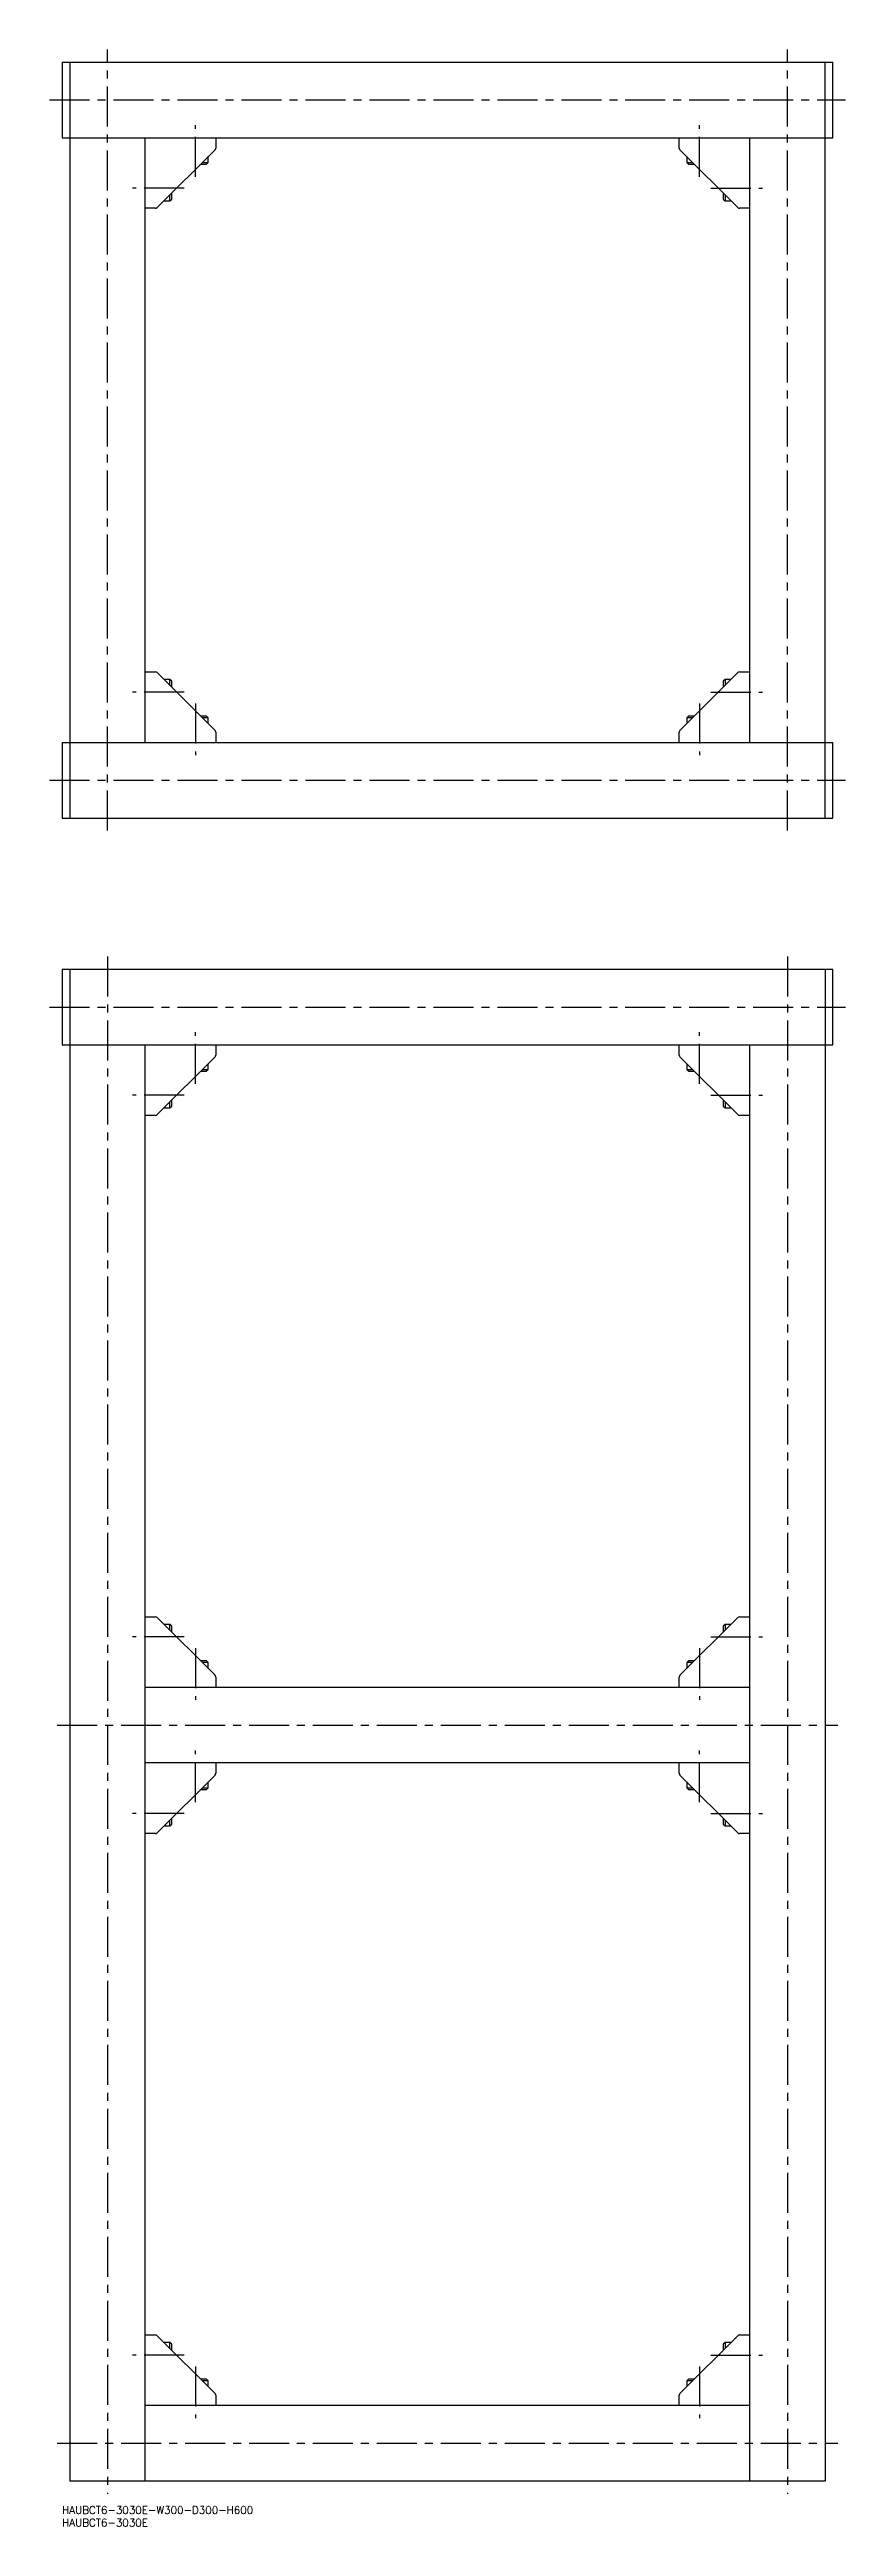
# Model space of a CAD drawing. Extents: x -5 to 761, y -8 to 975.
# Drawn here: x -5 to 311, y -8 to 975 of the extents above; entities that cross this region are included whole.
import ezdxf

# ---------------------------------------------------------------- set-up
doc = ezdxf.new("R2010")
doc.units = 0
doc.header["$LTSCALE"] = 0.5
doc.linetypes.add('CENTER', pattern=[50.8, 31.75, -6.35, 6.35, -6.35])
for name, color, linetype in [('MSM_CENTER', 1, 'CENTER'), ('MSM_CONTINUOUS', 7, 'CONTINUOUS'), ('MSM_PART_NUMBER', 7, 'CONTINUOUS')]:
    doc.layers.add(name, color=color, linetype=linetype)
doc.styles.get("Standard").update_dxf_attribs({"font": 'txt.shx', "height": 3, "bigfont": 'bigfont.shx'})

# ---------------------------------------------------------------- blocks, each defined once
blk = doc.blocks.new('*U8')
at = {"layer": 'MSM_PART_NUMBER'}
blk.add_text('HAUBCT6-3030E-W300-D300-H600', height=3, dxfattribs=at).set_placement((0, -3))
blk = doc.blocks.new('*U9')
at = {"layer": 'MSM_PART_NUMBER'}
blk.add_text('HAUBCT6-3030E', height=3, dxfattribs=at).set_placement((0, -8))

msp = doc.modelspace()

# ---------------------------------------------------------------- linework, layer by layer
at = {"layer": 'MSM_CENTER'}
for p, q in [((18, 665), (18, 975)), ((288, 665), (288, 975)), ((-5, 955), (311, 955)), ((53, 924.5), (53, 945)), ((253, 924.5), (253, 945)), ((48.5, 920), (28, 920)), ((257.5, 920), (278, 920)), ((48.5, 720), (28, 720)), ((257.5, 720), (278, 720)), ((53, 715.5), (53, 695)), ((253, 715.5), (253, 695)), ((-5, 685), (311, 685)), ((18, 615), (18, 5)), ((288, 615), (288, 5)), ((-5, 595), (311, 595)), ((53, 564.5), (53, 585)), ((253, 564.5), (253, 585)), ((48.5, 560), (28, 560)), ((257.5, 560), (278, 560)), ((48.5, 345), (28, 345)), ((257.5, 345), (278, 345)), ((53, 340.5), (53, 320)), ((253, 340.5), (253, 320)), ((-2, 310), (308, 310)), ((53, 279.5), (53, 300)), ((253, 279.5), (253, 300)), ((48.5, 275), (28, 275)), ((257.5, 275), (278, 275)), ((48.5, 60), (28, 60)), ((257.5, 60), (278, 60)), ((53, 55.5), (53, 35)), ((253, 55.5), (253, 35)), ((-2, 25), (308, 25))]:
    msp.add_line(p, q, dxfattribs=at)
at = {"layer": 'MSM_CONTINUOUS'}
for p, q in [((0, 970), (306, 970)), ((0, 970), (0, 940)), ((3, 970), (3, 670)), ((303, 670), (303, 970)), ((306, 940), (306, 970)), ((0, 940), (306, 940)), ((33, 700), (33, 940)), ((60.71, 935.21), (37.79, 912.29)), ((61, 940), (61, 935.91)), ((245, 935.91), (245, 940)), ((268.21, 912.29), (245.29, 935.21)), ((273, 700), (273, 940)), ((55, 929.5), (57.33, 929.5)), ((55.67, 930.17), (58, 930.17)), ((57.33, 929.5), (58, 930.17)), ((58, 930.17), (58, 932.5)), ((248, 932.5), (248, 930.17)), ((248, 930.17), (248.67, 929.5)), ((248, 930.17), (250.33, 930.17)), ((248.67, 929.5), (251, 929.5)), ((40.5, 915), (42.83, 915)), ((42.83, 915), (42.83, 917.33)), ((42.83, 915), (43.5, 915.67)), ((43.5, 915.67), (43.5, 918)), ((262.5, 918), (262.5, 915.67)), ((262.5, 915.67), (263.17, 915)), ((263.17, 917.33), (263.17, 915)), ((263.17, 915), (265.5, 915)), ((37.09, 912), (33, 912)), ((273, 912), (268.91, 912)), ((33, 728), (37.09, 728)), ((37.79, 727.71), (60.71, 704.79)), ((245.29, 704.79), (268.21, 727.71)), ((268.91, 728), (273, 728)), ((42.83, 725), (40.5, 725)), ((43.5, 724.33), (42.83, 725)), ((42.83, 722.67), (42.83, 725)), ((43.5, 722), (43.5, 724.33)), ((263.17, 725), (262.5, 724.33)), ((262.5, 724.33), (262.5, 722)), ((265.5, 725), (263.17, 725)), ((263.17, 725), (263.17, 722.67)), ((57.33, 710.5), (55, 710.5)), ((58, 709.83), (55.67, 709.83)), ((58, 709.83), (57.33, 710.5)), ((58, 707.5), (58, 709.83)), ((248.67, 710.5), (248, 709.83)), ((248, 709.83), (248, 707.5)), ((250.33, 709.83), (248, 709.83)), ((251, 710.5), (248.67, 710.5)), ((0, 700), (306, 700)), ((0, 700), (0, 670)), ((61, 704.09), (61, 700)), ((245, 700), (245, 704.09)), ((306, 670), (306, 700)), ((0, 670), (306, 670)), ((0, 610), (306, 610)), ((0, 610), (0, 580)), ((3, 610), (3, 10)), ((303, 610), (303, 10)), ((306, 580), (306, 610)), ((0, 580), (306, 580)), ((33, 10), (33, 580)), ((61, 580), (61, 575.91)), ((245, 575.91), (245, 580)), ((273, 10), (273, 580)), ((60.71, 575.21), (37.79, 552.29)), ((55.67, 570.17), (58, 570.17)), ((57.33, 569.5), (58, 570.17)), ((58, 570.17), (58, 572.5)), ((268.21, 552.29), (245.29, 575.21)), ((248, 572.5), (248, 570.17)), ((248, 570.17), (248.67, 569.5)), ((248, 570.17), (250.33, 570.17)), ((55, 569.5), (57.33, 569.5)), ((248.67, 569.5), (251, 569.5)), ((37.09, 552), (33, 552)), ((40.5, 555), (42.83, 555)), ((42.83, 555), (42.83, 557.33)), ((42.83, 555), (43.5, 555.67)), ((43.5, 555.67), (43.5, 558)), ((262.5, 558), (262.5, 555.67)), ((262.5, 555.67), (263.17, 555)), ((263.17, 557.33), (263.17, 555)), ((263.17, 555), (265.5, 555)), ((273, 552), (268.91, 552)), ((33, 353), (37.09, 353)), ((37.79, 352.71), (60.71, 329.79)), ((42.83, 350), (40.5, 350)), ((43.5, 349.33), (42.83, 350)), ((42.83, 347.67), (42.83, 350)), ((43.5, 347), (43.5, 349.33)), ((245.29, 329.79), (268.21, 352.71)), ((263.17, 350), (262.5, 349.33)), ((262.5, 349.33), (262.5, 347)), ((265.5, 350), (263.17, 350)), ((263.17, 350), (263.17, 347.67)), ((268.91, 353), (273, 353)), ((57.33, 335.5), (55, 335.5)), ((58, 334.83), (55.67, 334.83)), ((58, 334.83), (57.33, 335.5)), ((58, 332.5), (58, 334.83)), ((248.67, 335.5), (248, 334.83)), ((248, 334.83), (248, 332.5)), ((250.33, 334.83), (248, 334.83)), ((251, 335.5), (248.67, 335.5)), ((273, 325), (33, 325)), ((61, 329.09), (61, 325)), ((245, 325), (245, 329.09)), ((273, 295), (33, 295)), ((61, 295), (61, 290.91)), ((245, 290.91), (245, 295)), ((60.71, 290.21), (37.79, 267.29)), ((55.67, 285.17), (58, 285.17)), ((57.33, 284.5), (58, 285.17)), ((58, 285.17), (58, 287.5)), ((268.21, 267.29), (245.29, 290.21)), ((248, 287.5), (248, 285.17)), ((248, 285.17), (248.67, 284.5)), ((248, 285.17), (250.33, 285.17)), ((55, 284.5), (57.33, 284.5)), ((248.67, 284.5), (251, 284.5)), ((37.09, 267), (33, 267)), ((40.5, 270), (42.83, 270)), ((42.83, 270), (42.83, 272.33)), ((42.83, 270), (43.5, 270.67)), ((43.5, 270.67), (43.5, 273)), ((262.5, 273), (262.5, 270.67)), ((262.5, 270.67), (263.17, 270)), ((263.17, 272.33), (263.17, 270)), ((263.17, 270), (265.5, 270)), ((273, 267), (268.91, 267)), ((33, 68), (37.09, 68)), ((37.79, 67.71), (60.71, 44.79)), ((42.83, 65), (40.5, 65)), ((43.5, 64.33), (42.83, 65)), ((42.83, 62.67), (42.83, 65)), ((43.5, 62), (43.5, 64.33)), ((245.29, 44.79), (268.21, 67.71)), ((263.17, 65), (262.5, 64.33)), ((262.5, 64.33), (262.5, 62)), ((265.5, 65), (263.17, 65)), ((263.17, 65), (263.17, 62.67)), ((268.91, 68), (273, 68)), ((57.33, 50.5), (55, 50.5)), ((58, 49.83), (55.67, 49.83)), ((58, 49.83), (57.33, 50.5)), ((58, 47.5), (58, 49.83)), ((248.67, 50.5), (248, 49.83)), ((248, 49.83), (248, 47.5)), ((250.33, 49.83), (248, 49.83)), ((251, 50.5), (248.67, 50.5)), ((273, 40), (33, 40)), ((61, 44.09), (61, 40)), ((245, 40), (245, 44.09)), ((303, 10), (3, 10))]:
    msp.add_line(p, q, dxfattribs=at)
for centre, start, end in [((60, 935.91), 315, 0), ((246, 935.91), 180, 225), ((37.09, 913), 270, 315), ((268.91, 913), 225, 270), ((37.09, 727), 45, 90), ((268.91, 727), 90, 135), ((60, 704.09), 0, 45), ((246, 704.09), 135, 180), ((60, 575.91), 315, 0), ((246, 575.91), 180, 225), ((37.09, 553), 270, 315), ((268.91, 553), 225, 270), ((37.09, 352), 45, 90), ((268.91, 352), 90, 135), ((60, 329.09), 0, 45), ((246, 329.09), 135, 180), ((60, 290.91), 315, 0), ((246, 290.91), 180, 225), ((37.09, 268), 270, 315), ((268.91, 268), 225, 270), ((37.09, 67), 45, 90), ((268.91, 67), 90, 135), ((60, 44.09), 0, 45), ((246, 44.09), 135, 180)]:
    msp.add_arc(centre, 1, start, end, dxfattribs=at)

# ---------------------------------------------------------------- block references
for name in ['*U8', '*U9']:
    msp.add_blockref(name, (0, 0), dxfattribs=at)

doc.saveas('drawing.dxf')
